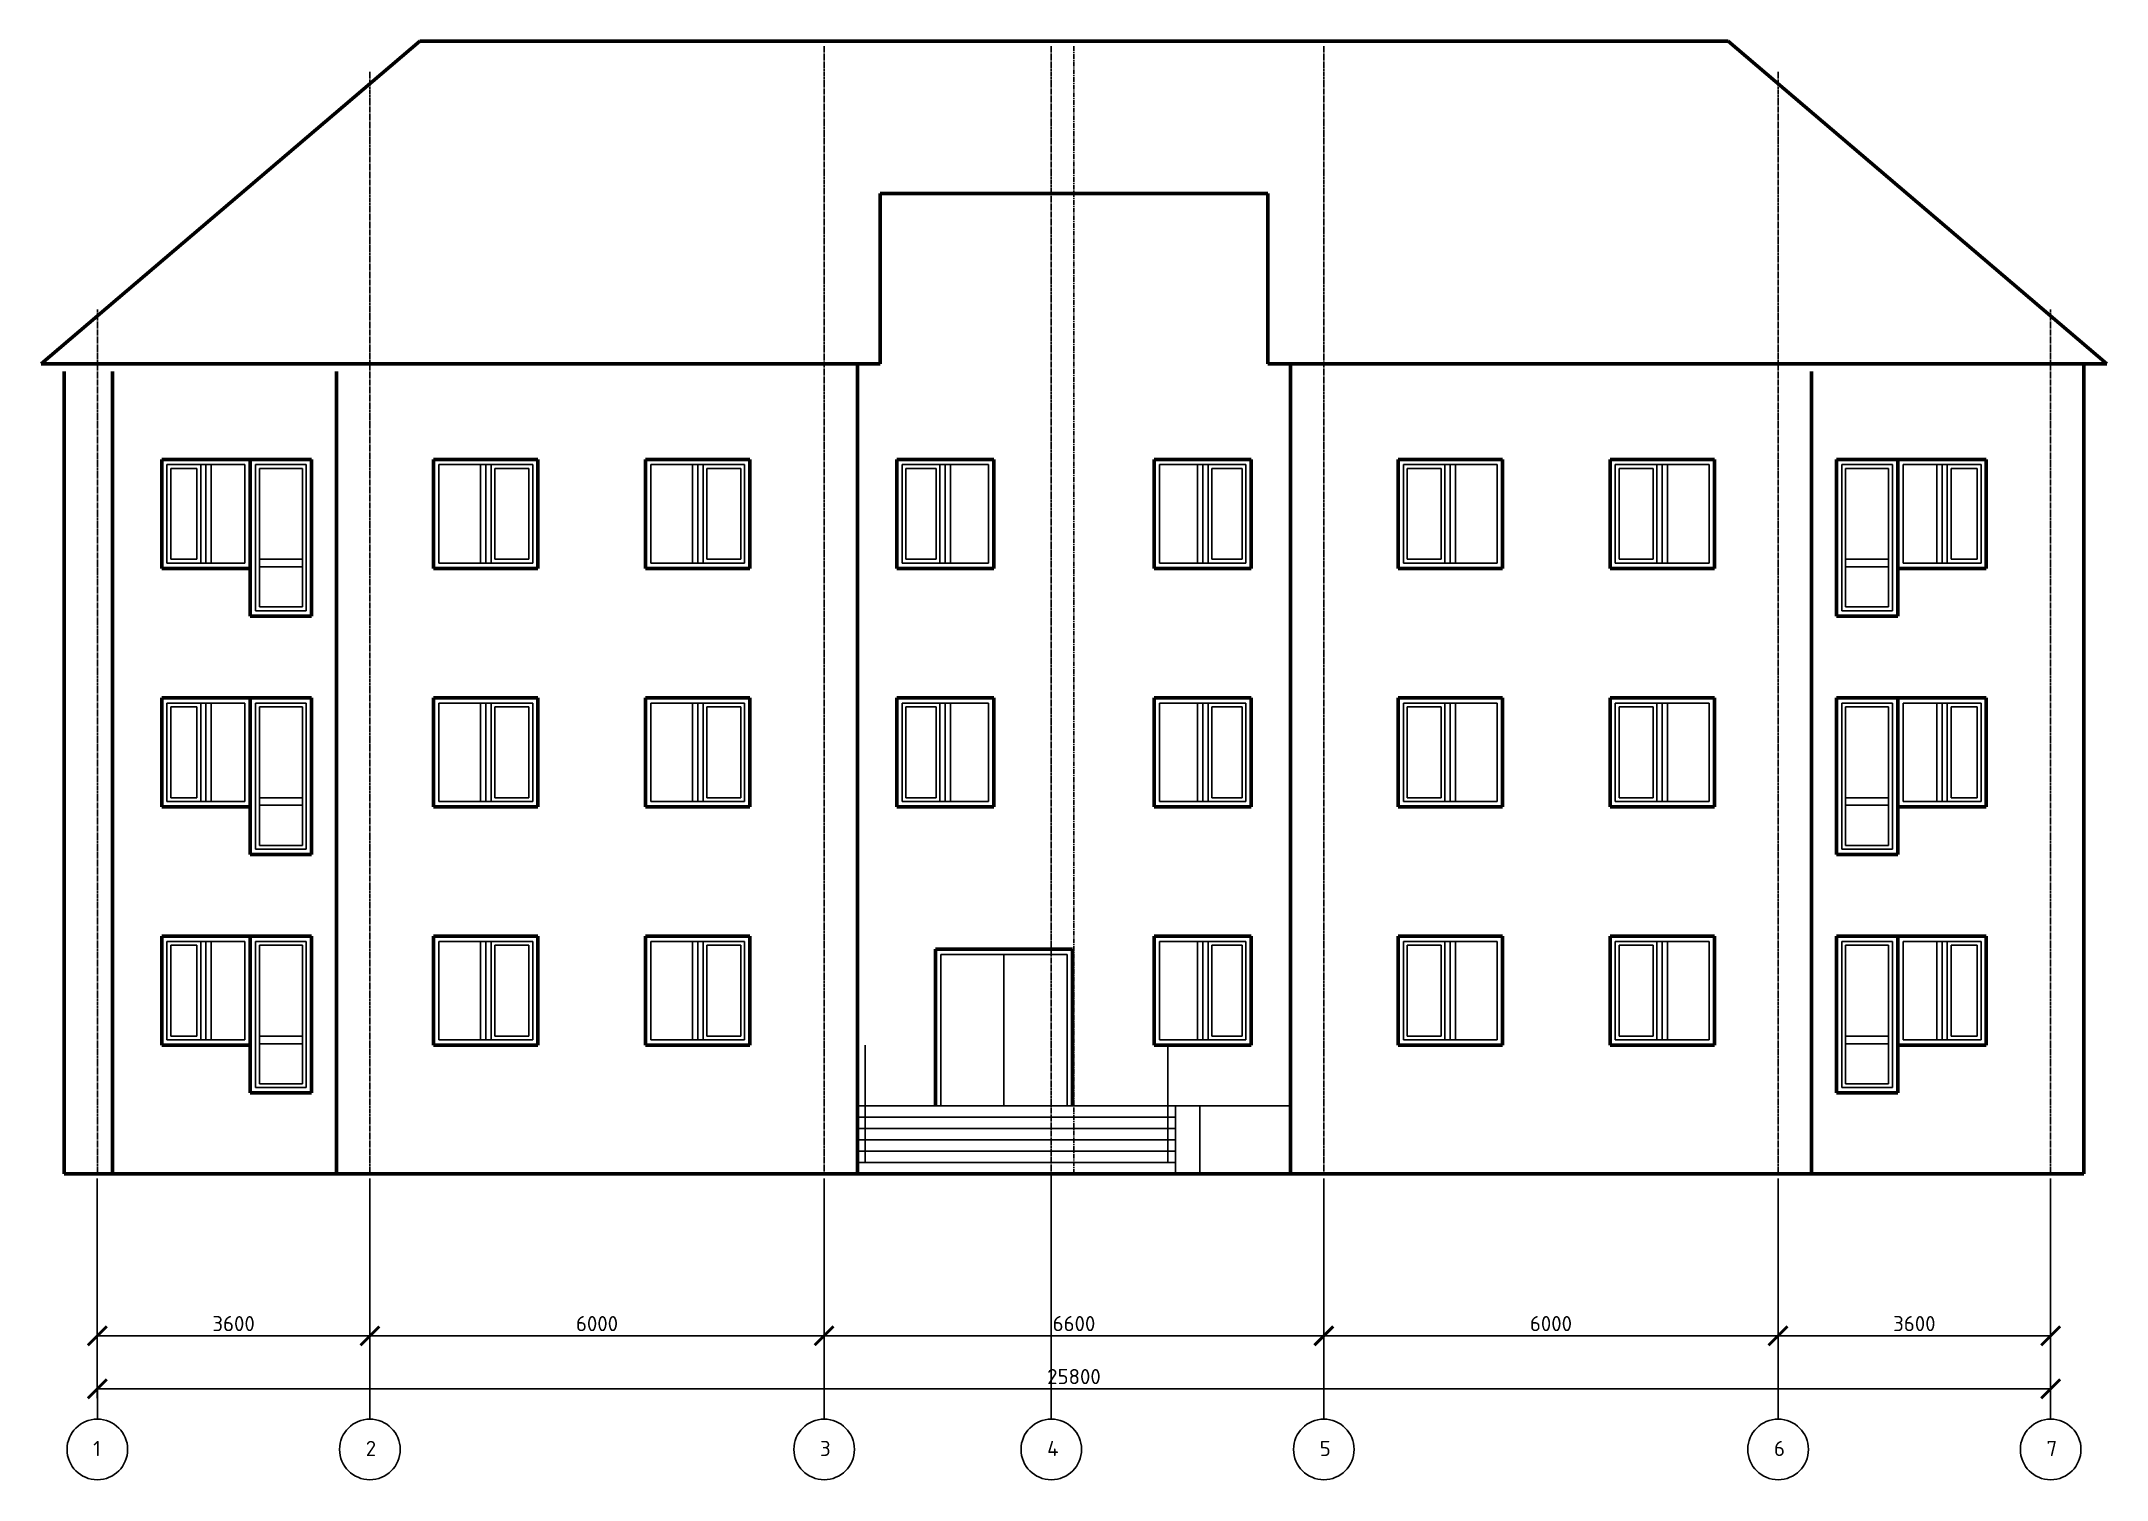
# Model space of a CAD drawing. Header units: millimetres. Extents: x -273369 to 399464, y -35443 to 194245.
# Drawn here: x -38533 to -11253, y 175243 to 194245 of the extents above; entities that cross this region are included whole.
import ezdxf

# ---------------------------------------------------------------- set-up
doc = ezdxf.new("R2010")
doc.units = ezdxf.units.MM
doc.linetypes.add('осевая', pattern=[50.8, 31.75, -6.35, 6.35, -6.35])
doc.linetypes.add('осеваяX2', pattern=[101.6, 63.5, -12.7, 12.7, -12.7])
doc.styles.add('Курс2', font='isocpeur.ttf', dxfattribs={"height": 2.5})
doc.dimstyles.new('Линейный', dxfattribs={"dimscale": 0, "dimtxt": 2, "dimasz": 2.5, "dimexe": 1.25, "dimexo": 0.625, "dimtad": 1, "dimtxsty": 'Курс2', "dimblk": 'ARCHTICK', "dimcen": 2.5, "dimadec": 0, "dimazin": 0, "dimtfac": 1, "dimtmove": 0, "dimatfit": 3, "dimldrblk": 'ARCHTICK', "dimfxl": 1, "dimarcsym": 0})

msp = doc.modelspace()

# ---------------------------------------------------------------- texts
at = {"style": 'Курс2'}
for s, p in [('1', (-37847.265, 175555.251)), ('2', (-34247.265, 175555.251)), ('3', (-28247.265, 175555.251)), ('4', (-25247.265, 175555.251)), ('5', (-21647.265, 175555.251)), ('6', (-15647.265, 175555.251)), ('7', (-12047.265, 175555.251))]:
    msp.add_text(s, height=200, dxfattribs=at).set_placement(p)

# ---------------------------------------------------------------- blocks, each defined once
blk = doc.blocks.new('_ArchTick')
at = {"color": 0, "linetype": 'ByBlock', "lineweight": 60, "const_width": 0.15}
blk.add_lwpolyline([(-0.5, -0.5), (0.5, 0.5)], dxfattribs=at)
blk = doc.blocks.new('*D282')
at = {"color": 0, "lineweight": -2, "transparency": 16777216}
for p, q in [((-37793, 179220), (-37793, 177018)), ((-34193, 179220), (-34193, 177018)), ((-37793, 177143), (-34193, 177143))]:
    blk.add_line(p, q, dxfattribs=at)
at = {"layer": 'Defpoints', "color": 0, "transparency": 16777216}
for p in [(-37793, 179283), (-34193, 179283), (-34193, 177143)]:
    blk.add_point(p, dxfattribs=at)
at = {"color": 0, "lineweight": -2, "transparency": 16777216, "xscale": 250, "yscale": 250, "zscale": 250, "rotation": 180}
blk.add_blockref('_ArchTick', (-37793, 177143), dxfattribs=at)
at = {"color": 0, "lineweight": -2, "transparency": 16777216, "xscale": 250, "yscale": 250, "zscale": 250}
blk.add_blockref('_ArchTick', (-34193, 177143), dxfattribs=at)
at = {"color": 0, "transparency": 16777216, "insert": (-35993, 177305), "char_height": 200, "attachment_point": 5, "style": 'Курс2'}
blk.add_mtext('3600', dxfattribs=at)
blk = doc.blocks.new('*D283')
at = {"color": 0, "lineweight": -2, "transparency": 16777216}
for p, q in [((-34193, 179220), (-34193, 177018)), ((-28193, 179220), (-28193, 177018)), ((-34193, 177143), (-28193, 177143))]:
    blk.add_line(p, q, dxfattribs=at)
at = {"layer": 'Defpoints', "color": 0, "transparency": 16777216}
for p in [(-34193, 179283), (-28193, 179283), (-28193, 177143)]:
    blk.add_point(p, dxfattribs=at)
at = {"color": 0, "lineweight": -2, "transparency": 16777216, "xscale": 250, "yscale": 250, "zscale": 250, "rotation": 180}
blk.add_blockref('_ArchTick', (-34193, 177143), dxfattribs=at)
at = {"color": 0, "lineweight": -2, "transparency": 16777216, "xscale": 250, "yscale": 250, "zscale": 250}
blk.add_blockref('_ArchTick', (-28193, 177143), dxfattribs=at)
at = {"color": 0, "transparency": 16777216, "insert": (-31193, 177305), "char_height": 200, "attachment_point": 5, "style": 'Курс2'}
blk.add_mtext('6000', dxfattribs=at)
blk = doc.blocks.new('*D284')
at = {"color": 0, "lineweight": -2, "transparency": 16777216}
for p, q in [((-28193, 179220), (-28193, 177018)), ((-21593, 179220), (-21593, 177018)), ((-28193, 177143), (-21593, 177143))]:
    blk.add_line(p, q, dxfattribs=at)
at = {"layer": 'Defpoints', "color": 0, "transparency": 16777216}
for p in [(-28193, 179283), (-21593, 179283), (-21593, 177143)]:
    blk.add_point(p, dxfattribs=at)
at = {"color": 0, "lineweight": -2, "transparency": 16777216, "xscale": 250, "yscale": 250, "zscale": 250, "rotation": 180}
blk.add_blockref('_ArchTick', (-28193, 177143), dxfattribs=at)
at = {"color": 0, "lineweight": -2, "transparency": 16777216, "xscale": 250, "yscale": 250, "zscale": 250}
blk.add_blockref('_ArchTick', (-21593, 177143), dxfattribs=at)
at = {"color": 0, "transparency": 16777216, "insert": (-24893, 177305), "char_height": 200, "attachment_point": 5, "style": 'Курс2'}
blk.add_mtext('6600', dxfattribs=at)
blk = doc.blocks.new('*D285')
at = {"color": 0, "lineweight": -2, "transparency": 16777216}
for p, q in [((-21593, 179220), (-21593, 177018)), ((-15593, 179220), (-15593, 177018)), ((-21593, 177143), (-15593, 177143))]:
    blk.add_line(p, q, dxfattribs=at)
at = {"layer": 'Defpoints', "color": 0, "transparency": 16777216}
for p in [(-21593, 179283), (-15593, 179283), (-15593, 177143)]:
    blk.add_point(p, dxfattribs=at)
at = {"color": 0, "lineweight": -2, "transparency": 16777216, "xscale": 250, "yscale": 250, "zscale": 250, "rotation": 180}
blk.add_blockref('_ArchTick', (-21593, 177143), dxfattribs=at)
at = {"color": 0, "lineweight": -2, "transparency": 16777216, "xscale": 250, "yscale": 250, "zscale": 250}
blk.add_blockref('_ArchTick', (-15593, 177143), dxfattribs=at)
at = {"color": 0, "transparency": 16777216, "insert": (-18593, 177305), "char_height": 200, "attachment_point": 5, "style": 'Курс2'}
blk.add_mtext('6000', dxfattribs=at)
blk = doc.blocks.new('*D286')
at = {"color": 0, "lineweight": -2, "transparency": 16777216}
for p, q in [((-15593, 179220), (-15593, 177018)), ((-11993, 179220), (-11993, 177018)), ((-15593, 177143), (-11993, 177143))]:
    blk.add_line(p, q, dxfattribs=at)
at = {"layer": 'Defpoints', "color": 0, "transparency": 16777216}
for p in [(-15593, 179283), (-11993, 179283), (-11993, 177143)]:
    blk.add_point(p, dxfattribs=at)
at = {"color": 0, "lineweight": -2, "transparency": 16777216, "xscale": 250, "yscale": 250, "zscale": 250, "rotation": 180}
blk.add_blockref('_ArchTick', (-15593, 177143), dxfattribs=at)
at = {"color": 0, "lineweight": -2, "transparency": 16777216, "xscale": 250, "yscale": 250, "zscale": 250}
blk.add_blockref('_ArchTick', (-11993, 177143), dxfattribs=at)
at = {"color": 0, "transparency": 16777216, "insert": (-13793, 177305), "char_height": 200, "attachment_point": 5, "style": 'Курс2'}
blk.add_mtext('3600', dxfattribs=at)
blk = doc.blocks.new('*D287')
at = {"color": 0, "lineweight": -2, "transparency": 16777216}
for p, q in [((-37793, 179220), (-37793, 176318)), ((-11993, 179220), (-11993, 176318)), ((-37793, 176443), (-11993, 176443))]:
    blk.add_line(p, q, dxfattribs=at)
at = {"layer": 'Defpoints', "color": 0, "transparency": 16777216}
for p in [(-37793, 179283), (-11993, 179283), (-11993, 176443)]:
    blk.add_point(p, dxfattribs=at)
at = {"color": 0, "lineweight": -2, "transparency": 16777216, "xscale": 250, "yscale": 250, "zscale": 250, "rotation": 180}
blk.add_blockref('_ArchTick', (-37793, 176443), dxfattribs=at)
at = {"color": 0, "lineweight": -2, "transparency": 16777216, "xscale": 250, "yscale": 250, "zscale": 250}
blk.add_blockref('_ArchTick', (-11993, 176443), dxfattribs=at)
at = {"color": 0, "transparency": 16777216, "insert": (-24893, 176605), "char_height": 200, "attachment_point": 5, "style": 'Курс2'}
blk.add_mtext('25800', dxfattribs=at)

# ---------------------------------------------------------------- dimensions: what is measured, and where the dimension line sits
for base, p1, p2, picture, middle in [((-34192.68, 177142.528), (-37792.68, 179282.528), (-34192.68, 179282.528), '*D282', (-35992.68, 177305.028)), ((-11992.68, 176442.528), (-37792.68, 179282.528), (-11992.68, 179282.528), '*D287', (-24892.68, 176605.028)), ((-28192.68, 177142.528), (-34192.68, 179282.528), (-28192.68, 179282.528), '*D283', (-31192.68, 177305.028)), ((-21592.68, 177142.528), (-28192.68, 179282.528), (-21592.68, 179282.528), '*D284', (-24892.68, 177305.028)), ((-15592.68, 177142.528), (-21592.68, 179282.528), (-15592.68, 179282.528), '*D285', (-18592.68, 177305.028)), ((-11992.68, 177142.528), (-15592.68, 179282.528), (-11992.68, 179282.528), '*D286', (-13792.68, 177305.028))]:
    dim = msp.add_linear_dim(base=base, p1=p1, p2=p2, dimstyle='Линейный')
    dim.commit()
    dim.dimension.update_dxf_attribs({"geometry": picture, "text_midpoint": middle})

# ---------------------------------------------------------------- linework, layer by layer
at = {"lineweight": 60}
for p, q in [((-33532.68, 194245.233), (-38532.68, 189982.528)), ((-16252.68, 194245.233), (-33532.68, 194245.233)), ((-16252.68, 194245.233), (-11252.68, 189982.528)), ((-22332.68, 192232.528), (-27452.68, 192232.528)), ((-27452.68, 192232.528), (-27452.68, 189982.528)), ((-22332.68, 192232.528), (-22332.68, 189982.528)), ((-38532.68, 189982.528), (-27452.68, 189982.528)), ((-38232.68, 189882.528), (-38232.68, 179282.528)), ((-37592.68, 179282.528), (-37592.68, 189882.528)), ((-34632.68, 179282.528), (-34632.68, 189882.528)), ((-27752.68, 189982.528), (-27752.68, 179282.528)), ((-11252.68, 189982.528), (-22332.68, 189982.528)), ((-22032.68, 189982.528), (-22032.68, 179282.528)), ((-15152.68, 179282.528), (-15152.68, 189882.528)), ((-11552.68, 179282.528), (-11552.68, 189982.528)), ((-36942.68, 187282.528), (-36942.68, 188722.528)), ((-35772.68, 188722.528), (-36942.68, 188722.528)), ((-35772.68, 187282.528), (-35772.68, 188722.528)), ((-35772.68, 188722.528), (-34962.68, 188722.528)), ((-35772.68, 186652.528), (-35772.68, 188722.528)), ((-34962.68, 188722.528), (-34962.68, 186652.528)), ((-33352.68, 187282.528), (-33352.68, 188722.528)), ((-31972.68, 188722.528), (-33352.68, 188722.528)), ((-31972.68, 187282.528), (-31972.68, 188722.528)), ((-30552.68, 187282.528), (-30552.68, 188722.528)), ((-29172.68, 188722.528), (-30552.68, 188722.528)), ((-29172.68, 187282.528), (-29172.68, 188722.528)), ((-27232.68, 187282.528), (-27232.68, 188722.528)), ((-27232.68, 188722.528), (-25952.68, 188722.528)), ((-25952.68, 188722.528), (-25952.68, 187282.528)), ((-22552.68, 188722.528), (-23832.68, 188722.528)), ((-23832.68, 188722.528), (-23832.68, 187282.528)), ((-22552.68, 187282.528), (-22552.68, 188722.528)), ((-20612.68, 187282.528), (-20612.68, 188722.528)), ((-20612.68, 188722.528), (-19232.68, 188722.528)), ((-19232.68, 187282.528), (-19232.68, 188722.528)), ((-17812.68, 187282.528), (-17812.68, 188722.528)), ((-17812.68, 188722.528), (-16432.68, 188722.528)), ((-16432.68, 187282.528), (-16432.68, 188722.528)), ((-14012.68, 188722.528), (-14822.68, 188722.528)), ((-14822.68, 188722.528), (-14822.68, 186652.528)), ((-14012.68, 187282.528), (-14012.68, 188722.528)), ((-14012.68, 188722.528), (-12842.68, 188722.528)), ((-14012.68, 186652.528), (-14012.68, 188722.528)), ((-12842.68, 187282.528), (-12842.68, 188722.528)), ((-35772.68, 187282.528), (-36942.68, 187282.528)), ((-31972.68, 187282.528), (-33352.68, 187282.528)), ((-29172.68, 187282.528), (-30552.68, 187282.528)), ((-25952.68, 187282.528), (-27232.68, 187282.528)), ((-23832.68, 187282.528), (-22552.68, 187282.528)), ((-20612.68, 187282.528), (-19232.68, 187282.528)), ((-17812.68, 187282.528), (-16432.68, 187282.528)), ((-14012.68, 187282.528), (-12842.68, 187282.528)), ((-34962.68, 186652.528), (-35772.68, 186652.528)), ((-14822.68, 186652.528), (-14012.68, 186652.528)), ((-36942.68, 184132.528), (-36942.68, 185572.528)), ((-35772.68, 185572.528), (-36942.68, 185572.528)), ((-35772.68, 184132.528), (-35772.68, 185572.528)), ((-35772.68, 185572.528), (-34962.68, 185572.528)), ((-35772.68, 183502.528), (-35772.68, 185572.528)), ((-34962.68, 185572.528), (-34962.68, 183502.528)), ((-33352.68, 184132.528), (-33352.68, 185572.528)), ((-31972.68, 185572.528), (-33352.68, 185572.528)), ((-31972.68, 184132.528), (-31972.68, 185572.528)), ((-30552.68, 184132.528), (-30552.68, 185572.528)), ((-29172.68, 185572.528), (-30552.68, 185572.528)), ((-29172.68, 184132.528), (-29172.68, 185572.528)), ((-27232.68, 184132.528), (-27232.68, 185572.528)), ((-27232.68, 185572.528), (-25952.68, 185572.528)), ((-25952.68, 185572.528), (-25952.68, 184132.528)), ((-22552.68, 185572.528), (-23832.68, 185572.528)), ((-23832.68, 185572.528), (-23832.68, 184132.528)), ((-22552.68, 184132.528), (-22552.68, 185572.528)), ((-20612.68, 184132.528), (-20612.68, 185572.528)), ((-20612.68, 185572.528), (-19232.68, 185572.528)), ((-19232.68, 184132.528), (-19232.68, 185572.528)), ((-17812.68, 184132.528), (-17812.68, 185572.528)), ((-17812.68, 185572.528), (-16432.68, 185572.528)), ((-16432.68, 184132.528), (-16432.68, 185572.528)), ((-14012.68, 185572.528), (-14822.68, 185572.528)), ((-14822.68, 185572.528), (-14822.68, 183502.528)), ((-14012.68, 184132.528), (-14012.68, 185572.528)), ((-14012.68, 185572.528), (-12842.68, 185572.528)), ((-14012.68, 183502.528), (-14012.68, 185572.528)), ((-12842.68, 184132.528), (-12842.68, 185572.528)), ((-35772.68, 184132.528), (-36942.68, 184132.528)), ((-31972.68, 184132.528), (-33352.68, 184132.528)), ((-29172.68, 184132.528), (-30552.68, 184132.528)), ((-25952.68, 184132.528), (-27232.68, 184132.528)), ((-23832.68, 184132.528), (-22552.68, 184132.528)), ((-20612.68, 184132.528), (-19232.68, 184132.528)), ((-17812.68, 184132.528), (-16432.68, 184132.528)), ((-14012.68, 184132.528), (-12842.68, 184132.528)), ((-34962.68, 183502.528), (-35772.68, 183502.528)), ((-14822.68, 183502.528), (-14012.68, 183502.528)), ((-36942.68, 180982.528), (-36942.68, 182422.528)), ((-35772.68, 182422.528), (-36942.68, 182422.528)), ((-35772.68, 180982.528), (-35772.68, 182422.528)), ((-35772.68, 182422.528), (-34962.68, 182422.528)), ((-35772.68, 180352.528), (-35772.68, 182422.528)), ((-34962.68, 182422.528), (-34962.68, 180352.528)), ((-33352.68, 180982.528), (-33352.68, 182422.528)), ((-31972.68, 182422.528), (-33352.68, 182422.528)), ((-31972.68, 180982.528), (-31972.68, 182422.528)), ((-30552.68, 180982.528), (-30552.68, 182422.528)), ((-29172.68, 182422.528), (-30552.68, 182422.528)), ((-29172.68, 180982.528), (-29172.68, 182422.528)), ((-26722.68, 180182.528), (-26722.68, 182252.528)), ((-24912.68, 182252.528), (-26722.68, 182252.528)), ((-24912.68, 180182.528), (-24912.68, 182252.528)), ((-22552.68, 182422.528), (-23832.68, 182422.528)), ((-23832.68, 182422.528), (-23832.68, 180982.528)), ((-22552.68, 180982.528), (-22552.68, 182422.528)), ((-20612.68, 180982.528), (-20612.68, 182422.528)), ((-20612.68, 182422.528), (-19232.68, 182422.528)), ((-19232.68, 180982.528), (-19232.68, 182422.528)), ((-17812.68, 180982.528), (-17812.68, 182422.528)), ((-17812.68, 182422.528), (-16432.68, 182422.528)), ((-16432.68, 180982.528), (-16432.68, 182422.528)), ((-14012.68, 182422.528), (-14822.68, 182422.528)), ((-14822.68, 182422.528), (-14822.68, 180352.528)), ((-14012.68, 180982.528), (-14012.68, 182422.528)), ((-14012.68, 182422.528), (-12842.68, 182422.528)), ((-14012.68, 180352.528), (-14012.68, 182422.528)), ((-12842.68, 180982.528), (-12842.68, 182422.528)), ((-35772.68, 180982.528), (-36942.68, 180982.528)), ((-31972.68, 180982.528), (-33352.68, 180982.528)), ((-29172.68, 180982.528), (-30552.68, 180982.528)), ((-23832.68, 180982.528), (-22552.68, 180982.528)), ((-20612.68, 180982.528), (-19232.68, 180982.528)), ((-17812.68, 180982.528), (-16432.68, 180982.528)), ((-14012.68, 180982.528), (-12842.68, 180982.528)), ((-34962.68, 180352.528), (-35772.68, 180352.528)), ((-14822.68, 180352.528), (-14012.68, 180352.528)), ((-11552.68, 179282.528), (-38232.68, 179282.528))]:
    msp.add_line(p, q, dxfattribs=at)
for p, q in [((-19502.68, 194245.233), (-19502.68, 194245.233)), ((-36942.68, 188725.296), (-36942.68, 188725.296)), ((-36872.68, 187352.528), (-36872.68, 188652.528)), ((-36872.68, 188652.528), (-35842.68, 188652.528)), ((-36822.68, 188602.528), (-36477.68, 188602.528)), ((-36822.68, 188602.528), (-36822.68, 187402.528)), ((-36477.68, 188602.528), (-36477.68, 187402.528)), ((-36427.68, 188652.528), (-36427.68, 187352.528)), ((-36357.68, 188652.528), (-36357.68, 187352.528)), ((-36287.68, 188652.528), (-36287.68, 187352.528)), ((-35842.68, 188652.528), (-35842.68, 187352.528)), ((-35772.68, 188722.528), (-35772.68, 188652.528)), ((-35702.68, 188652.528), (-35032.68, 188652.528)), ((-35702.68, 186722.528), (-35702.68, 188652.528)), ((-35652.68, 188602.528), (-35082.68, 188602.528)), ((-35652.68, 186772.528), (-35652.68, 188602.528)), ((-35082.68, 188602.528), (-35082.68, 186772.528)), ((-35032.68, 188652.528), (-35032.68, 186722.528)), ((-32042.68, 188652.528), (-33282.68, 188652.528)), ((-33282.68, 187352.528), (-33282.68, 188652.528)), ((-32732.68, 187352.528), (-32732.68, 188652.528)), ((-32662.68, 188652.528), (-32662.68, 187352.528)), ((-32592.68, 188652.528), (-32592.68, 187352.528)), ((-32542.68, 187402.528), (-32542.68, 188602.528)), ((-32542.68, 188602.528), (-32092.68, 188602.528)), ((-32092.68, 188602.528), (-32092.68, 187402.528)), ((-32042.68, 187352.528), (-32042.68, 188652.528)), ((-29242.68, 188652.528), (-30482.68, 188652.528)), ((-30482.68, 187352.528), (-30482.68, 188652.528)), ((-29932.68, 187352.528), (-29932.68, 188652.528)), ((-29862.68, 188652.528), (-29862.68, 187352.528)), ((-29792.68, 188652.528), (-29792.68, 187352.528)), ((-29742.68, 187402.528), (-29742.68, 188602.528)), ((-29742.68, 188602.528), (-29292.68, 188602.528)), ((-29292.68, 188602.528), (-29292.68, 187402.528)), ((-29242.68, 187352.528), (-29242.68, 188652.528)), ((-26022.68, 188652.528), (-27162.68, 188652.528)), ((-27162.68, 188652.528), (-27162.68, 187352.528)), ((-27112.68, 187402.528), (-27112.68, 188602.528)), ((-27112.68, 188602.528), (-26712.68, 188602.528)), ((-26712.68, 188602.528), (-26712.68, 187402.528)), ((-26662.68, 187352.528), (-26662.68, 188652.528)), ((-26592.68, 188652.528), (-26592.68, 187352.528)), ((-26522.68, 188652.528), (-26522.68, 187352.528)), ((-26022.68, 187352.528), (-26022.68, 188652.528)), ((-23762.68, 187352.528), (-23762.68, 188652.528)), ((-23762.68, 188652.528), (-22622.68, 188652.528)), ((-23262.68, 188652.528), (-23262.68, 187352.528)), ((-23192.68, 188652.528), (-23192.68, 187352.528)), ((-23122.68, 187352.528), (-23122.68, 188652.528)), ((-23072.68, 188602.528), (-23072.68, 187402.528)), ((-22672.68, 188602.528), (-23072.68, 188602.528)), ((-22672.68, 187402.528), (-22672.68, 188602.528)), ((-22622.68, 188652.528), (-22622.68, 187352.528)), ((-20542.68, 187352.528), (-20542.68, 188652.528)), ((-20542.68, 188652.528), (-19302.68, 188652.528)), ((-20042.68, 188602.528), (-20492.68, 188602.528)), ((-20492.68, 188602.528), (-20492.68, 187402.528)), ((-20042.68, 187402.528), (-20042.68, 188602.528)), ((-19992.68, 188652.528), (-19992.68, 187352.528)), ((-19922.68, 188652.528), (-19922.68, 187352.528)), ((-19852.68, 187352.528), (-19852.68, 188652.528)), ((-19302.68, 187352.528), (-19302.68, 188652.528)), ((-17742.68, 187352.528), (-17742.68, 188652.528)), ((-17742.68, 188652.528), (-16502.68, 188652.528)), ((-17242.68, 188602.528), (-17692.68, 188602.528)), ((-17692.68, 188602.528), (-17692.68, 187402.528)), ((-17242.68, 187402.528), (-17242.68, 188602.528)), ((-17192.68, 188652.528), (-17192.68, 187352.528)), ((-17122.68, 188652.528), (-17122.68, 187352.528)), ((-17052.68, 187352.528), (-17052.68, 188652.528)), ((-16502.68, 187352.528), (-16502.68, 188652.528)), ((-14082.68, 188652.528), (-14752.68, 188652.528)), ((-14752.68, 188652.528), (-14752.68, 186722.528)), ((-14132.68, 188602.528), (-14702.68, 188602.528)), ((-14702.68, 188602.528), (-14702.68, 186772.528)), ((-14132.68, 186772.528), (-14132.68, 188602.528)), ((-14082.68, 186722.528), (-14082.68, 188652.528)), ((-14012.68, 188722.528), (-14012.68, 188652.528)), ((-12912.68, 188652.528), (-13942.68, 188652.528)), ((-13942.68, 188652.528), (-13942.68, 187352.528)), ((-13497.68, 188652.528), (-13497.68, 187352.528)), ((-13427.68, 188652.528), (-13427.68, 187352.528)), ((-13357.68, 188652.528), (-13357.68, 187352.528)), ((-12962.68, 188602.528), (-13307.68, 188602.528)), ((-13307.68, 188602.528), (-13307.68, 187402.528)), ((-12962.68, 188602.528), (-12962.68, 187402.528)), ((-12912.68, 187352.528), (-12912.68, 188652.528)), ((-12842.68, 188725.296), (-12842.68, 188725.296)), ((-35842.68, 187352.528), (-36872.68, 187352.528)), ((-36477.68, 187402.528), (-36822.68, 187402.528)), ((-35652.68, 187402.528), (-35082.68, 187402.528)), ((-35652.68, 187302.528), (-35082.68, 187302.528)), ((-32042.68, 187352.528), (-33282.68, 187352.528)), ((-32092.68, 187402.528), (-32542.68, 187402.528)), ((-29242.68, 187352.528), (-30482.68, 187352.528)), ((-29292.68, 187402.528), (-29742.68, 187402.528)), ((-27162.68, 187352.528), (-26022.68, 187352.528)), ((-26712.68, 187402.528), (-27112.68, 187402.528)), ((-22622.68, 187352.528), (-23762.68, 187352.528)), ((-23072.68, 187402.528), (-22672.68, 187402.528)), ((-20542.68, 187352.528), (-19302.68, 187352.528)), ((-20492.68, 187402.528), (-20042.68, 187402.528)), ((-17742.68, 187352.528), (-16502.68, 187352.528)), ((-17692.68, 187402.528), (-17242.68, 187402.528)), ((-14132.68, 187402.528), (-14702.68, 187402.528)), ((-14132.68, 187302.528), (-14702.68, 187302.528)), ((-13942.68, 187352.528), (-12912.68, 187352.528)), ((-13307.68, 187402.528), (-12962.68, 187402.528)), ((-35702.68, 186772.528), (-35702.68, 186772.528)), ((-35032.68, 186722.528), (-35702.68, 186722.528)), ((-35082.68, 186772.528), (-35652.68, 186772.528)), ((-14752.68, 186722.528), (-14082.68, 186722.528)), ((-14702.68, 186772.528), (-14132.68, 186772.528)), ((-14082.68, 186772.528), (-14082.68, 186772.528)), ((-36942.68, 185575.296), (-36942.68, 185575.296)), ((-35772.68, 185572.528), (-35772.68, 185502.528)), ((-14012.68, 185572.528), (-14012.68, 185502.528)), ((-12842.68, 185575.296), (-12842.68, 185575.296)), ((-36872.68, 184202.528), (-36872.68, 185502.528)), ((-36872.68, 185502.528), (-35842.68, 185502.528)), ((-36822.68, 185452.528), (-36477.68, 185452.528)), ((-36822.68, 185452.528), (-36822.68, 184252.528)), ((-36477.68, 185452.528), (-36477.68, 184252.528)), ((-36427.68, 185502.528), (-36427.68, 184202.528)), ((-36357.68, 185502.528), (-36357.68, 184202.528)), ((-36287.68, 185502.528), (-36287.68, 184202.528)), ((-35842.68, 185502.528), (-35842.68, 184202.528)), ((-35702.68, 185502.528), (-35032.68, 185502.528)), ((-35702.68, 183572.528), (-35702.68, 185502.528)), ((-35652.68, 185452.528), (-35082.68, 185452.528)), ((-35652.68, 183622.528), (-35652.68, 185452.528)), ((-35082.68, 185452.528), (-35082.68, 183622.528)), ((-35032.68, 185502.528), (-35032.68, 183572.528)), ((-32042.68, 185502.528), (-33282.68, 185502.528)), ((-33282.68, 184202.528), (-33282.68, 185502.528)), ((-32732.68, 184202.528), (-32732.68, 185502.528)), ((-32662.68, 185502.528), (-32662.68, 184202.528)), ((-32592.68, 185502.528), (-32592.68, 184202.528)), ((-32542.68, 184252.528), (-32542.68, 185452.528)), ((-32542.68, 185452.528), (-32092.68, 185452.528)), ((-32092.68, 185452.528), (-32092.68, 184252.528)), ((-32042.68, 184202.528), (-32042.68, 185502.528)), ((-29242.68, 185502.528), (-30482.68, 185502.528)), ((-30482.68, 184202.528), (-30482.68, 185502.528)), ((-29932.68, 184202.528), (-29932.68, 185502.528)), ((-29862.68, 185502.528), (-29862.68, 184202.528)), ((-29792.68, 185502.528), (-29792.68, 184202.528)), ((-29742.68, 184252.528), (-29742.68, 185452.528)), ((-29742.68, 185452.528), (-29292.68, 185452.528)), ((-29292.68, 185452.528), (-29292.68, 184252.528)), ((-29242.68, 184202.528), (-29242.68, 185502.528)), ((-26022.68, 185502.528), (-27162.68, 185502.528)), ((-27162.68, 185502.528), (-27162.68, 184202.528)), ((-27112.68, 184252.528), (-27112.68, 185452.528)), ((-27112.68, 185452.528), (-26712.68, 185452.528)), ((-26712.68, 185452.528), (-26712.68, 184252.528)), ((-26662.68, 184202.528), (-26662.68, 185502.528)), ((-26592.68, 185502.528), (-26592.68, 184202.528)), ((-26522.68, 185502.528), (-26522.68, 184202.528)), ((-26022.68, 184202.528), (-26022.68, 185502.528)), ((-23762.68, 184202.528), (-23762.68, 185502.528)), ((-23762.68, 185502.528), (-22622.68, 185502.528)), ((-23262.68, 185502.528), (-23262.68, 184202.528)), ((-23192.68, 185502.528), (-23192.68, 184202.528)), ((-23122.68, 184202.528), (-23122.68, 185502.528)), ((-23072.68, 185452.528), (-23072.68, 184252.528)), ((-22672.68, 185452.528), (-23072.68, 185452.528)), ((-22672.68, 184252.528), (-22672.68, 185452.528)), ((-22622.68, 185502.528), (-22622.68, 184202.528)), ((-20542.68, 184202.528), (-20542.68, 185502.528)), ((-20542.68, 185502.528), (-19302.68, 185502.528)), ((-20042.68, 185452.528), (-20492.68, 185452.528)), ((-20492.68, 185452.528), (-20492.68, 184252.528)), ((-20042.68, 184252.528), (-20042.68, 185452.528)), ((-19992.68, 185502.528), (-19992.68, 184202.528)), ((-19922.68, 185502.528), (-19922.68, 184202.528)), ((-19852.68, 184202.528), (-19852.68, 185502.528)), ((-19302.68, 184202.528), (-19302.68, 185502.528)), ((-17742.68, 184202.528), (-17742.68, 185502.528)), ((-17742.68, 185502.528), (-16502.68, 185502.528)), ((-17242.68, 185452.528), (-17692.68, 185452.528)), ((-17692.68, 185452.528), (-17692.68, 184252.528)), ((-17242.68, 184252.528), (-17242.68, 185452.528)), ((-17192.68, 185502.528), (-17192.68, 184202.528)), ((-17122.68, 185502.528), (-17122.68, 184202.528)), ((-17052.68, 184202.528), (-17052.68, 185502.528)), ((-16502.68, 184202.528), (-16502.68, 185502.528)), ((-14082.68, 185502.528), (-14752.68, 185502.528)), ((-14752.68, 185502.528), (-14752.68, 183572.528)), ((-14132.68, 185452.528), (-14702.68, 185452.528)), ((-14702.68, 185452.528), (-14702.68, 183622.528)), ((-14132.68, 183622.528), (-14132.68, 185452.528)), ((-14082.68, 183572.528), (-14082.68, 185502.528)), ((-12912.68, 185502.528), (-13942.68, 185502.528)), ((-13942.68, 185502.528), (-13942.68, 184202.528)), ((-13497.68, 185502.528), (-13497.68, 184202.528)), ((-13427.68, 185502.528), (-13427.68, 184202.528)), ((-13357.68, 185502.528), (-13357.68, 184202.528)), ((-12962.68, 185452.528), (-13307.68, 185452.528)), ((-13307.68, 185452.528), (-13307.68, 184252.528)), ((-12962.68, 185452.528), (-12962.68, 184252.528)), ((-12912.68, 184202.528), (-12912.68, 185502.528)), ((-35842.68, 184202.528), (-36872.68, 184202.528)), ((-36477.68, 184252.528), (-36822.68, 184252.528)), ((-35652.68, 184252.528), (-35082.68, 184252.528)), ((-35652.68, 184152.528), (-35082.68, 184152.528)), ((-32042.68, 184202.528), (-33282.68, 184202.528)), ((-32092.68, 184252.528), (-32542.68, 184252.528)), ((-29242.68, 184202.528), (-30482.68, 184202.528)), ((-29292.68, 184252.528), (-29742.68, 184252.528)), ((-27162.68, 184202.528), (-26022.68, 184202.528)), ((-26712.68, 184252.528), (-27112.68, 184252.528)), ((-22622.68, 184202.528), (-23762.68, 184202.528)), ((-23072.68, 184252.528), (-22672.68, 184252.528)), ((-20542.68, 184202.528), (-19302.68, 184202.528)), ((-20492.68, 184252.528), (-20042.68, 184252.528)), ((-17742.68, 184202.528), (-16502.68, 184202.528)), ((-17692.68, 184252.528), (-17242.68, 184252.528)), ((-14132.68, 184252.528), (-14702.68, 184252.528)), ((-14132.68, 184152.528), (-14702.68, 184152.528)), ((-13942.68, 184202.528), (-12912.68, 184202.528)), ((-13307.68, 184252.528), (-12962.68, 184252.528)), ((-35702.68, 183622.528), (-35702.68, 183622.528)), ((-35082.68, 183622.528), (-35652.68, 183622.528)), ((-14702.68, 183622.528), (-14132.68, 183622.528)), ((-14082.68, 183622.528), (-14082.68, 183622.528)), ((-35032.68, 183572.528), (-35702.68, 183572.528)), ((-14752.68, 183572.528), (-14082.68, 183572.528)), ((-36942.68, 182425.296), (-36942.68, 182425.296)), ((-36872.68, 181052.528), (-36872.68, 182352.528)), ((-36872.68, 182352.528), (-35842.68, 182352.528)), ((-36822.68, 182302.528), (-36477.68, 182302.528)), ((-36822.68, 182302.528), (-36822.68, 181102.528)), ((-36477.68, 182302.528), (-36477.68, 181102.528)), ((-36427.68, 182352.528), (-36427.68, 181052.528)), ((-36357.68, 182352.528), (-36357.68, 181052.528)), ((-36287.68, 182352.528), (-36287.68, 181052.528)), ((-35842.68, 182352.528), (-35842.68, 181052.528)), ((-35772.68, 182422.528), (-35772.68, 182352.528)), ((-35702.68, 182352.528), (-35032.68, 182352.528)), ((-35702.68, 180422.528), (-35702.68, 182352.528)), ((-35652.68, 182302.528), (-35082.68, 182302.528)), ((-35652.68, 180472.528), (-35652.68, 182302.528)), ((-35082.68, 182302.528), (-35082.68, 180472.528)), ((-35032.68, 182352.528), (-35032.68, 180422.528)), ((-32042.68, 182352.528), (-33282.68, 182352.528)), ((-33282.68, 181052.528), (-33282.68, 182352.528)), ((-32732.68, 181052.528), (-32732.68, 182352.528)), ((-32662.68, 182352.528), (-32662.68, 181052.528)), ((-32592.68, 182352.528), (-32592.68, 181052.528)), ((-32542.68, 181102.528), (-32542.68, 182302.528)), ((-32542.68, 182302.528), (-32092.68, 182302.528)), ((-32092.68, 182302.528), (-32092.68, 181102.528)), ((-32042.68, 181052.528), (-32042.68, 182352.528)), ((-29242.68, 182352.528), (-30482.68, 182352.528)), ((-30482.68, 181052.528), (-30482.68, 182352.528)), ((-29932.68, 181052.528), (-29932.68, 182352.528)), ((-29862.68, 182352.528), (-29862.68, 181052.528)), ((-29792.68, 182352.528), (-29792.68, 181052.528)), ((-29742.68, 181102.528), (-29742.68, 182302.528)), ((-29742.68, 182302.528), (-29292.68, 182302.528)), ((-29292.68, 182302.528), (-29292.68, 181102.528)), ((-29242.68, 181052.528), (-29242.68, 182352.528)), ((-23762.68, 181052.528), (-23762.68, 182352.528)), ((-23762.68, 182352.528), (-22622.68, 182352.528)), ((-23262.68, 182352.528), (-23262.68, 181052.528)), ((-23192.68, 182352.528), (-23192.68, 181052.528)), ((-23122.68, 181052.528), (-23122.68, 182352.528)), ((-23072.68, 182302.528), (-23072.68, 181102.528)), ((-22672.68, 182302.528), (-23072.68, 182302.528)), ((-22672.68, 181102.528), (-22672.68, 182302.528)), ((-22622.68, 182352.528), (-22622.68, 181052.528)), ((-20542.68, 181052.528), (-20542.68, 182352.528)), ((-20542.68, 182352.528), (-19302.68, 182352.528)), ((-20042.68, 182302.528), (-20492.68, 182302.528)), ((-20492.68, 182302.528), (-20492.68, 181102.528)), ((-20042.68, 181102.528), (-20042.68, 182302.528)), ((-19992.68, 182352.528), (-19992.68, 181052.528)), ((-19922.68, 182352.528), (-19922.68, 181052.528)), ((-19852.68, 181052.528), (-19852.68, 182352.528)), ((-19302.68, 181052.528), (-19302.68, 182352.528)), ((-17742.68, 181052.528), (-17742.68, 182352.528)), ((-17742.68, 182352.528), (-16502.68, 182352.528)), ((-17242.68, 182302.528), (-17692.68, 182302.528)), ((-17692.68, 182302.528), (-17692.68, 181102.528)), ((-17242.68, 181102.528), (-17242.68, 182302.528)), ((-17192.68, 182352.528), (-17192.68, 181052.528)), ((-17122.68, 182352.528), (-17122.68, 181052.528)), ((-17052.68, 181052.528), (-17052.68, 182352.528)), ((-16502.68, 181052.528), (-16502.68, 182352.528)), ((-14082.68, 182352.528), (-14752.68, 182352.528)), ((-14752.68, 182352.528), (-14752.68, 180422.528)), ((-14132.68, 182302.528), (-14702.68, 182302.528)), ((-14702.68, 182302.528), (-14702.68, 180472.528)), ((-14132.68, 180472.528), (-14132.68, 182302.528)), ((-14082.68, 180422.528), (-14082.68, 182352.528)), ((-14012.68, 182422.528), (-14012.68, 182352.528)), ((-12912.68, 182352.528), (-13942.68, 182352.528)), ((-13942.68, 182352.528), (-13942.68, 181052.528)), ((-13497.68, 182352.528), (-13497.68, 181052.528)), ((-13427.68, 182352.528), (-13427.68, 181052.528)), ((-13357.68, 182352.528), (-13357.68, 181052.528)), ((-12962.68, 182302.528), (-13307.68, 182302.528)), ((-13307.68, 182302.528), (-13307.68, 181102.528)), ((-12962.68, 182302.528), (-12962.68, 181102.528)), ((-12912.68, 181052.528), (-12912.68, 182352.528)), ((-12842.68, 182425.296), (-12842.68, 182425.296)), ((-26652.68, 180182.528), (-26652.68, 182182.528)), ((-26652.68, 182182.528), (-24982.68, 182182.528)), ((-25817.68, 182182.528), (-25817.68, 180182.528)), ((-24982.68, 182182.528), (-24982.68, 180182.528)), ((-35842.68, 181052.528), (-36872.68, 181052.528)), ((-36477.68, 181102.528), (-36822.68, 181102.528)), ((-35652.68, 181102.528), (-35082.68, 181102.528)), ((-35652.68, 181002.528), (-35082.68, 181002.528)), ((-32042.68, 181052.528), (-33282.68, 181052.528)), ((-32092.68, 181102.528), (-32542.68, 181102.528)), ((-29242.68, 181052.528), (-30482.68, 181052.528)), ((-29292.68, 181102.528), (-29742.68, 181102.528)), ((-27652.68, 180982.528), (-27652.68, 180232.528)), ((-23832.68, 180982.528), (-23762.68, 180982.528)), ((-22622.68, 181052.528), (-23762.68, 181052.528)), ((-23652.68, 180182.528), (-23652.68, 180982.528)), ((-23652.68, 180982.528), (-23652.68, 180232.528)), ((-23192.68, 181052.528), (-23122.68, 181052.528)), ((-23072.68, 181102.528), (-22672.68, 181102.528)), ((-20542.68, 181052.528), (-19302.68, 181052.528)), ((-20492.68, 181102.528), (-20042.68, 181102.528)), ((-17742.68, 181052.528), (-16502.68, 181052.528)), ((-17692.68, 181102.528), (-17242.68, 181102.528)), ((-14132.68, 181102.528), (-14702.68, 181102.528)), ((-14132.68, 181002.528), (-14702.68, 181002.528)), ((-13942.68, 181052.528), (-12912.68, 181052.528)), ((-13307.68, 181102.528), (-12962.68, 181102.528)), ((-35702.68, 180472.528), (-35702.68, 180472.528)), ((-35032.68, 180422.528), (-35702.68, 180422.528)), ((-35082.68, 180472.528), (-35652.68, 180472.528)), ((-14752.68, 180422.528), (-14082.68, 180422.528)), ((-14702.68, 180472.528), (-14132.68, 180472.528)), ((-14082.68, 180472.528), (-14082.68, 180472.528)), ((-22032.68, 180182.528), (-27752.68, 180182.528)), ((-27752.68, 180182.528), (-27232.68, 180182.528)), ((-27652.68, 179432.528), (-27652.68, 180232.528)), ((-26722.68, 180182.528), (-26652.68, 180182.528)), ((-23652.68, 179432.528), (-23652.68, 180232.528)), ((-23552.68, 180182.528), (-23552.68, 179282.528)), ((-23232.68, 179282.528), (-23232.68, 180182.528)), ((-23552.68, 180032.528), (-27752.68, 180032.528)), ((-23552.68, 179882.528), (-27752.68, 179882.528)), ((-23552.68, 179732.528), (-27752.68, 179732.528)), ((-23552.68, 179582.528), (-27752.68, 179582.528)), ((-23552.68, 179432.528), (-27752.68, 179432.528)), ((-27752.68, 179432.528), (-27652.68, 179432.528)), ((-25192.68, 179282.528), (-25192.68, 176042.528)), ((-23552.68, 179432.528), (-23652.68, 179432.528)), ((-34192.68, 177142.528), (-34192.68, 176042.528)), ((-28192.68, 177142.528), (-28192.68, 176042.528)), ((-21592.68, 177142.528), (-21592.68, 176042.528)), ((-15592.68, 177142.528), (-15592.68, 176042.528)), ((-37792.68, 176442.528), (-37792.68, 176042.528)), ((-11992.68, 176442.528), (-11992.68, 176042.528))]:
    msp.add_line(p, q)
at = {"color": 116, "linetype": 'осевая', "true_color": 0x136734}
for p, q in [((-28192.68, 194182.528), (-28192.68, 179282.528)), ((-25192.68, 194182.528), (-25192.68, 179282.528)), ((-21592.68, 194182.528), (-21592.68, 179282.528)), ((-34192.68, 179282.528), (-34192.68, 193843.864)), ((-15592.68, 179282.528), (-15592.68, 193843.864)), ((-37792.68, 179282.528), (-37792.68, 190702.717)), ((-11992.68, 179282.528), (-11992.68, 190702.717))]:
    msp.add_line(p, q, dxfattribs=at)
at = {"color": 242, "linetype": 'осеваяX2', "true_color": 0xcd2027}
msp.add_line((-24892.68, 179282.528), (-24892.68, 194182.528), dxfattribs=at)
for centre in [(-37792.68, 175642.528), (-34192.68, 175642.528), (-28192.68, 175642.528), (-25192.68, 175642.528), (-21592.68, 175642.528), (-15592.68, 175642.528), (-11992.68, 175642.528)]:
    msp.add_circle(centre, 400)

msp.set_redraw_order([(e.dxf.handle, doc.entitydb.next_handle()) for e in msp.query("TEXT MTEXT ATTDEF DIMENSION ARC_DIMENSION")])  # texts and dimensions are drawn at this point

doc.saveas('drawing.dxf')
